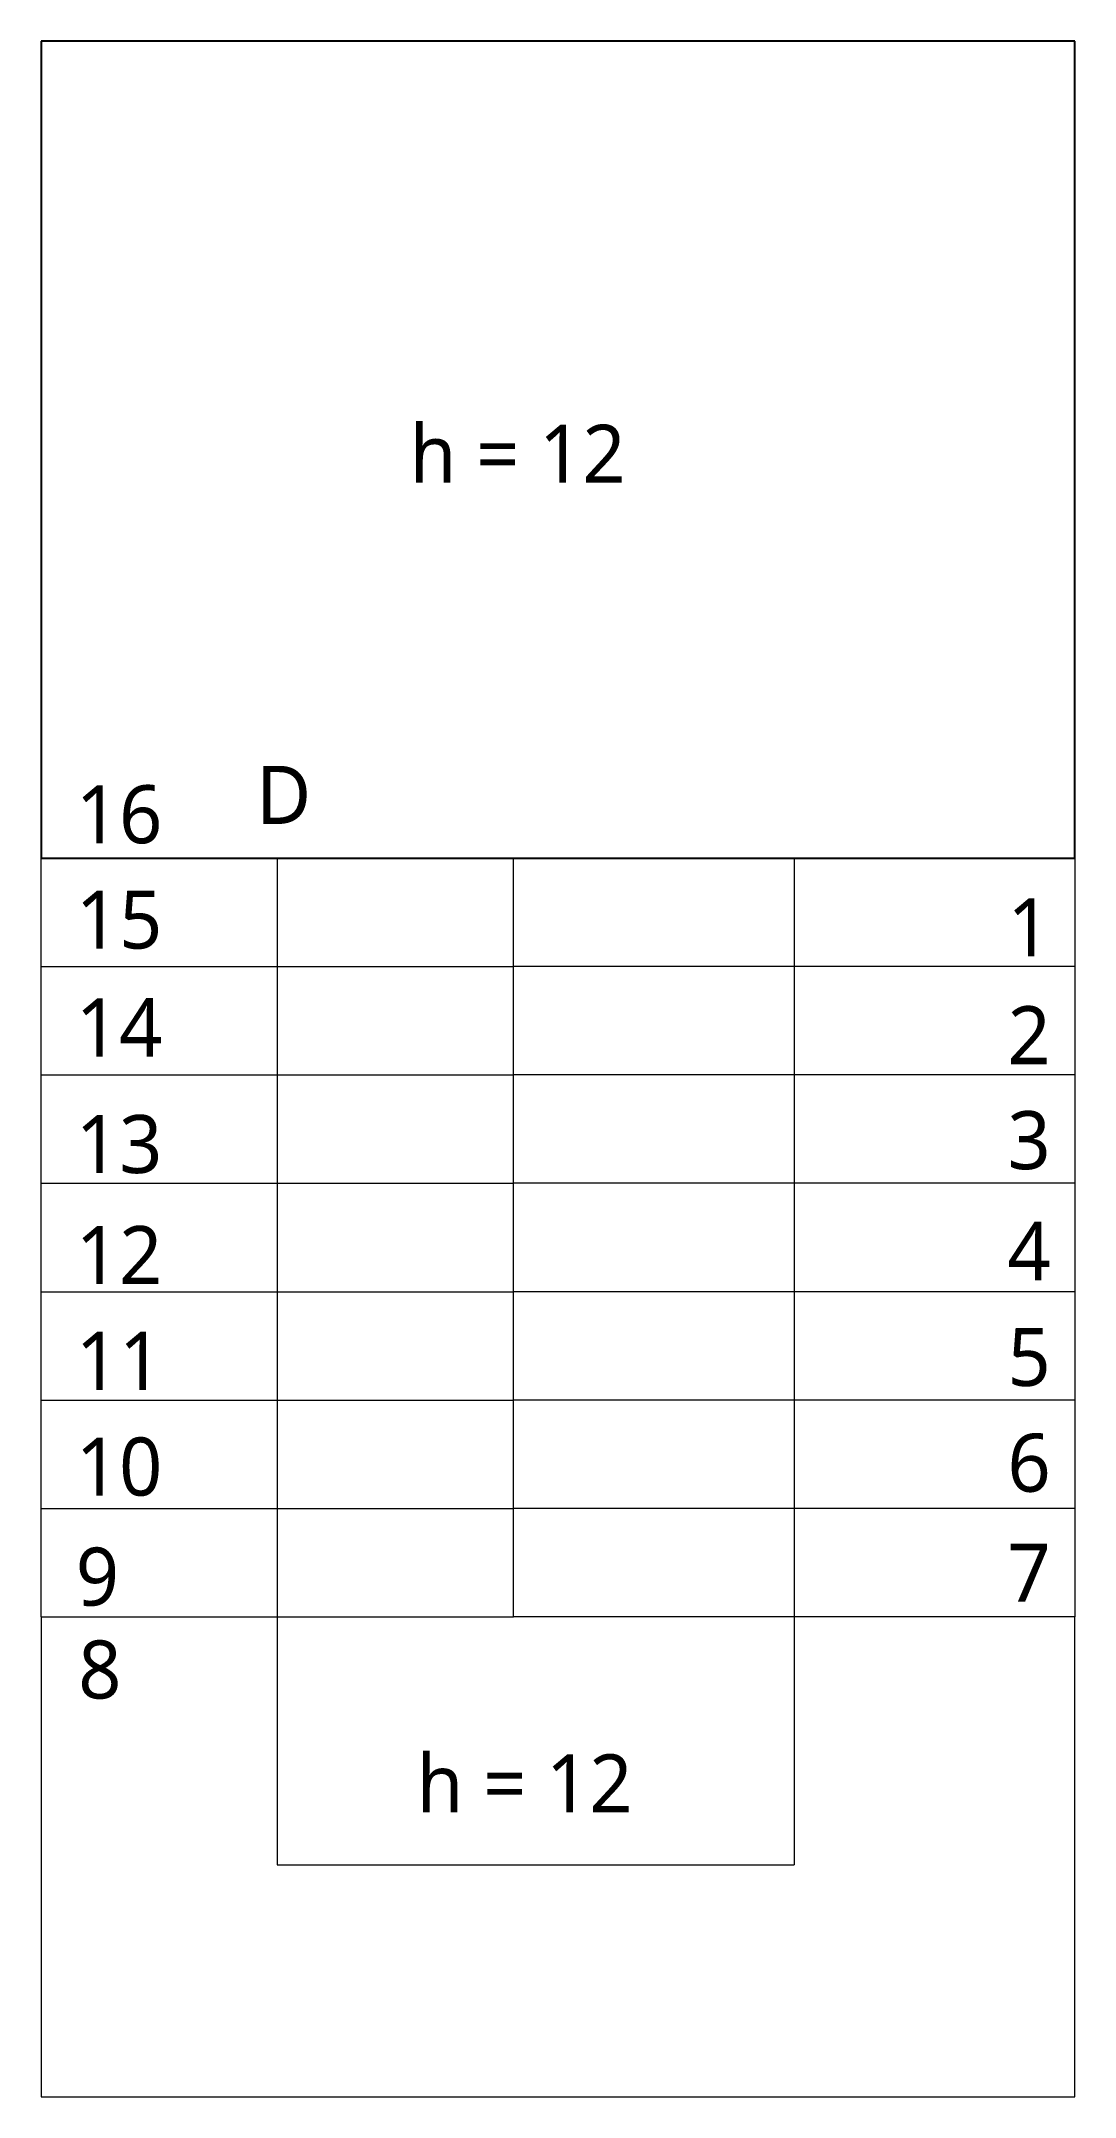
# Model space of a CAD drawing. Header units: centimetres. Extents: x -28 to 30806, y -3196 to 88064.
# Drawn here: x 14463 to 14730, y -732 to -201 of the extents above; entities that cross this region are included whole.
import ezdxf

# ---------------------------------------------------------------- set-up
doc = ezdxf.new("R2010")
doc.units = ezdxf.units.CM
doc.linetypes.add('Projeção', pattern=[0.396875, 0.238125, -0.15875])
doc.layers.add('A-DETL', color=7, linetype='Continuous', lineweight=18, true_color=0x00a600)
for name, color, linetype, lineweight in [('A-FLOR', 7, 'Continuous', 25), ('G-ANNO-TEXT', 7, 'Continuous', 9), ('S-STRS', 7, 'Continuous', 9)]:
    doc.layers.add(name, color=color, linetype=linetype, lineweight=lineweight)
doc.styles.add('Gadugi_2', font='gadugi.ttf', dxfattribs={"height": 15})

msp = doc.modelspace()

# ---------------------------------------------------------------- texts
at = {"layer": 'G-ANNO-TEXT', "char_height": 15, "attachment_point": 1, "style": 'Gadugi_2'}
for s, insert, width in [('h = 12', (14557.96, -299.96), 74.5569), ('16', (14471.73, -393.07), 28.0591), ('D', (14518.27, -388.07), 18.038), ('15', (14471.73, -420.26), 28.0591), ('1', (14712.35, -422.26), 14.0295), ('14', (14471.73, -448.13), 28.0591), ('2', (14712.35, -450.13), 14.0295), ('3', (14712.35, -477.23), 14.0295), ('13', (14471.73, -478.23), 28.0591), ('12', (14471.73, -506.9), 28.0591), ('4', (14712.35, -505.9), 14.0295), ('11', (14471.73, -534.22), 28.0591), ('5', (14712.35, -533.22), 14.0295), ('10', (14471.73, -561.54), 28.0591), ('6', (14712.35, -560.54), 14.0295), ('7', (14712.35, -588.95), 14.0295), ('9', (14471.73, -589.95), 14.0295), ('8', (14472.35, -613.95), 14.0295), ('h = 12', (14559.75, -643.36), 74.5569)]:
    msp.add_mtext(s, dxfattribs=dict(at, insert=insert, width=width))

# ---------------------------------------------------------------- linework, layer by layer
at = {"layer": 'A-DETL', "color": 7}
for p, q in [((14523.76, -411.88), (14523.76, -671.88)), ((14657.25, -411.88), (14657.25, -671.88)), ((14523.76, -671.88), (14657.25, -671.88))]:
    msp.add_line(p, q, dxfattribs=at)
at = {"layer": 'A-FLOR'}
for p, q in [((14729.76, -200.88), (14462.76, -200.88)), ((14462.76, -200.88), (14462.76, -411.88)), ((14729.76, -411.88), (14729.76, -200.88)), ((14462.76, -411.88), (14729.76, -411.88))]:
    msp.add_line(p, q, dxfattribs=at)
at = {"layer": 'S-STRS', "lineweight": 18}
for p, q in [((14462.76, -411.88), (14584.75, -411.88)), ((14462.76, -439.88), (14462.76, -411.88)), ((14584.75, -439.88), (14584.75, -411.88)), ((14729.76, -411.88), (14729.76, -439.88)), ((14462.76, -467.88), (14462.76, -439.88)), ((14462.76, -439.88), (14584.75, -439.88)), ((14584.75, -467.88), (14584.75, -439.88)), ((14729.76, -439.88), (14584.75, -439.88)), ((14729.76, -439.88), (14729.76, -467.88)), ((14462.76, -495.88), (14462.76, -467.88)), ((14462.76, -467.88), (14584.75, -467.88)), ((14584.75, -495.88), (14584.75, -467.88)), ((14729.76, -467.88), (14584.75, -467.88)), ((14729.76, -467.88), (14729.76, -495.88)), ((14462.76, -523.88), (14462.76, -495.88)), ((14462.76, -495.88), (14584.75, -495.88)), ((14584.75, -523.88), (14584.75, -495.88)), ((14729.76, -495.88), (14584.75, -495.88)), ((14729.76, -495.88), (14729.76, -523.88)), ((14462.76, -551.88), (14462.76, -523.88)), ((14462.76, -523.88), (14584.75, -523.88)), ((14584.75, -551.88), (14584.75, -523.88)), ((14729.76, -523.88), (14584.75, -523.88)), ((14729.76, -523.88), (14729.76, -551.88)), ((14462.76, -579.88), (14462.76, -551.88)), ((14462.76, -551.88), (14584.75, -551.88)), ((14584.75, -579.88), (14584.75, -551.88)), ((14729.76, -551.88), (14584.75, -551.88)), ((14729.76, -551.88), (14729.76, -579.88)), ((14462.76, -607.88), (14462.76, -579.88)), ((14462.76, -579.88), (14584.75, -579.88)), ((14584.75, -607.88), (14584.75, -579.88)), ((14729.76, -579.88), (14584.75, -579.88)), ((14729.76, -579.88), (14729.76, -607.88)), ((14462.76, -607.88), (14462.76, -731.83)), ((14462.76, -607.88), (14584.75, -607.88)), ((14729.76, -607.88), (14584.75, -607.88)), ((14729.76, -731.83), (14729.76, -607.88)), ((14462.76, -731.83), (14729.76, -731.83))]:
    msp.add_line(p, q, dxfattribs=at)
at = {"layer": 'S-STRS', "linetype": 'Projeção', "lineweight": 18}
for p, q in [((14462.76, -439.88), (14584.75, -439.88)), ((14729.76, -439.88), (14584.75, -439.88)), ((14462.76, -467.88), (14584.75, -467.88)), ((14729.76, -467.88), (14584.75, -467.88)), ((14462.76, -495.88), (14584.75, -495.88)), ((14729.76, -495.88), (14584.75, -495.88)), ((14462.76, -523.88), (14584.75, -523.88)), ((14729.76, -523.88), (14584.75, -523.88)), ((14462.76, -551.88), (14584.75, -551.88)), ((14729.76, -551.88), (14584.75, -551.88)), ((14462.76, -579.88), (14584.75, -579.88)), ((14729.76, -579.88), (14584.75, -579.88)), ((14462.76, -607.88), (14584.75, -607.88)), ((14729.76, -607.88), (14584.75, -607.88))]:
    msp.add_line(p, q, dxfattribs=at)

msp.set_redraw_order([(e.dxf.handle, doc.entitydb.next_handle()) for e in msp.query("TEXT MTEXT ATTDEF DIMENSION ARC_DIMENSION")])  # texts and dimensions are drawn at this point

doc.saveas('drawing.dxf')
